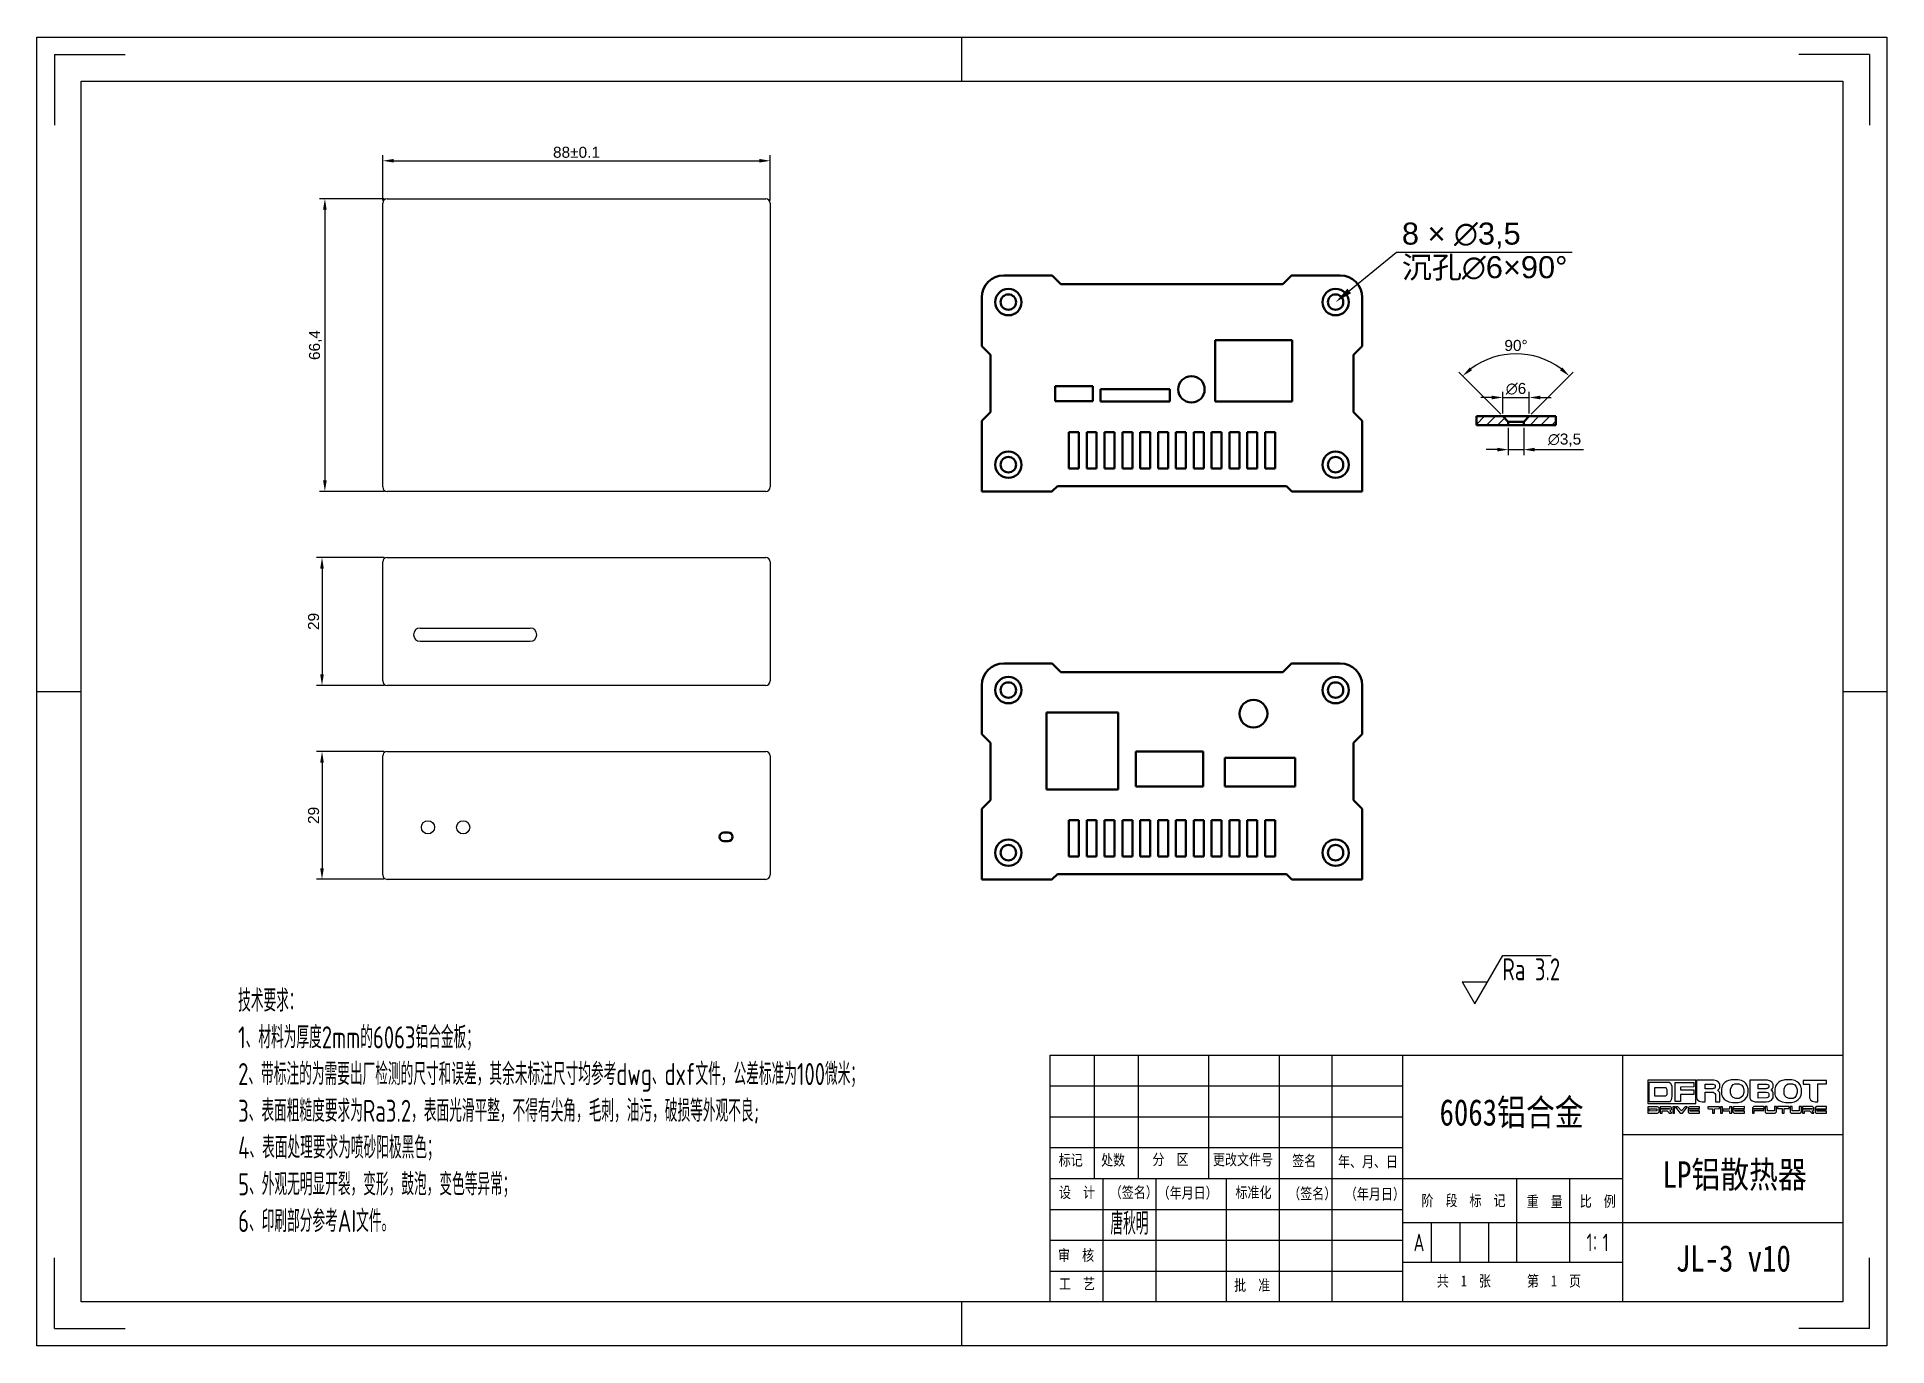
# Model space of a CAD drawing. Header units: millimetres. Extents: x 3075 to 3495, y 1278 to 1575.
import ezdxf
from ezdxf import colors
from ezdxf.entities.mleader import LeaderData, LeaderLine
from ezdxf.math import Vec2, Vec3

# ---------------------------------------------------------------- set-up
doc = ezdxf.new("R2010")
doc.units = ezdxf.units.MM
doc.layers.add('可见', color=7, linetype='Continuous', lineweight=50)
doc.layers.add('图框', color=7, linetype='Continuous')
doc.layers.add('标注、技术要求', color=1, linetype='Continuous')
doc.styles.get("Standard").update_dxf_attribs({"font": 'arial.ttf'})
doc.styles.add('陈杰（2）', font='gbenor.shx', dxfattribs={"width": 0.8, "bigfont": 'gbcbig.shx'})
doc.dimstyles.new('ISO-25', dxfattribs={"dimtxt": 2.5, "dimasz": 2.5, "dimexe": 1.25, "dimexo": 0.625, "dimtad": 1, "dimtxsty": 'Standard', "dimcen": 2.5, "dimadec": 0, "dimazin": 0, "dimtfac": 1, "dimtmove": 0, "dimatfit": 3, "dimfxl": 1, "dimarcsym": 0})
doc.dimstyles.new('ISO-25-1', dxfattribs={"dimtxt": 2.5, "dimasz": 2.5, "dimexe": 1.25, "dimexo": 0.625, "dimtad": 1, "dimtxsty": 'Standard', "dimcen": 2.5, "dimadec": 0, "dimazin": 0, "dimtfac": 1, "dimtmove": 0, "dimatfit": 3, "dimfxl": 1, "dimarcsym": 0})

msp = doc.modelspace()

# ---------------------------------------------------------------- texts
at = {"layer": '图框', "attachment_point": 1, "style": '陈杰（2）'}
for s, insert, char_height, width in [('{\\fSimSun|b0|i0|c134|p2;6063铝合金}', (3393.715, 1333.759), 6, 93.01929), ('{\\fSimSun|b0|i0|c134|p2;标记}', (3307.256, 1321.188), 2.5, 93.01929), ('{\\fSimSun|b0|i0|c134|p2;处数}', (3316.877, 1321.203), 2.5, 93.01929), ('{\\fSimSun|b0|i0|c134|p2;分\u3000区}', (3328.538, 1321.327), 2.5, 93.01929), ('{\\fSimSun|b0|i0|c134|p2;更改文件号}', (3342.273, 1321.273), 2.5, 93.01929), ('{\\fSimSun|b0|i0|c134|p2;签名}', (3360.257, 1321.014), 2.5, 93.01929), ('{\\fSimSun|b0|i0|c134|p2;年、月、日}', (3370.652, 1320.821), 2.5, 93.01929), ('{\\fSimSun|b0|i0|c134|p2;LP铝散热器}', (3444.364, 1319.633), 6, 93.01929), ('{\\fSimSun|b0|i0|c134|p2;设\u3000计}', (3307.315, 1313.848), 2.5, 93.01929), ('{\\fSimSun|b0|i0|c134|p2;（签名）}', (3318.857, 1313.848), 2.5, 93.01929), ('{\\fSimSun|b0|i0|c134|p2;\u3000（年月日）}', (3326.983, 1313.734), 2.5, 93.01929), ('{\\fSimSun|b0|i0|c134|p2;标准化}', (3347.389, 1313.833), 2.5, 93.01929), ('{\\fSimSun|b0|i0|c134|p2;（签名）}', (3359.356, 1313.585), 2.5, 93.01929), ('{\\fSimSun|b0|i0|c134|p2;（年月日）}', (3372.224, 1313.485), 2.5, 93.01929), ('{\\fSimSun|b0|i0|c134|p2;阶\u3000段\u3000标\u3000记}', (3389.605, 1312), 2.5, 93.01929), ('{\\fSimSun|b0|i0|c134|p2;重\u3000量}', (3413.488, 1311.772), 2.5, 93.01929), ('{\\fSimSun|b0|i0|c134|p2;比\u3000例}', (3425.54, 1311.841), 2.5, 93.01929), ('A', (3387.827, 1303.244), 4, 8.1039), ('1：1', (3427.086, 1303.244), 4, 8.1039), ('{\\fSimSun|b0|i0|c134|p2;审\u3000核}', (3307.111, 1299.579), 2.5, 93.01929), ('{\\fSimSun|b0|i0|c134|p2;JL-3 v10}', (3447.349, 1300.62), 6, 93.01929), ('{\\fSimSun|b0|i0|c134|p2;共\u30001\u3000张\u3000\u3000\u3000第\u30001\u3000页}', (3393.098, 1293.75), 2.5, 93.01929), ('{\\fSimSun|b0|i0|c134|p2;工\u3000艺}', (3307.315, 1293.093), 2.5, 93.01929), ('{\\fSimSun|b0|i0|c134|p2;批\u3000准}', (3347.083, 1292.775), 2.5, 93.01929)]:
    msp.add_mtext(s, dxfattribs=dict(at, insert=insert, char_height=char_height, width=width))
at = {"layer": '图框', "insert": (3318.993, 1308.003), "char_height": 5, "attachment_point": 1, "style": '陈杰（2）'}
msp.add_mtext_dynamic_manual_height_columns('唐秋明', width=39.54898, gutter_width=99.965, heights=[0], dxfattribs=at)
at = {"layer": '标注、技术要求', "char_height": 5, "attachment_point": 1, "style": '陈杰（2）'}
for s, width, insert in [('{\\fArial|b0|i0|c0|p34;\\W1;8 × ∅3,5}', 146.90326, (3385.168, 1532.65)), ('{\\fSimSun|b0|i0|c134|p2;\\W1;沉孔\\fArial|b0|i0|c0|p34;∅6×90°}', 146.90326, (3385.168, 1525.024)), ('Ra 3.2', 39.54898, (3407.98, 1365.713)), ('技术要求：\\P1、材料为厚度2mm的6063铝合金板；\\P2、带标注的为需要出厂检测的尺寸和误差，其余未标注尺寸均参考dwg、dxf文件，公差标准为100微米；\\P3、表面粗糙度要求为Ra3.2，表面光滑平整，不得有尖角，毛刺，油污，破损等外观不良;\\P4、表面处理要求为喷砂阳极黑色；\\P5、外观无明显开裂，变形，鼓泡，变色等异常；\\P6、印刷部分参考AI文件。', 146.90326, (3120.967, 1358.613))]:
    msp.add_mtext_dynamic_manual_height_columns(s, width=width, gutter_width=99.965, heights=[0], dxfattribs=dict(at, insert=insert))

# ---------------------------------------------------------------- blocks, each defined once
blk = doc.blocks.new('*D1')
at = {"layer": 'Defpoints', "color": 0, "transparency": 16777216}
for p in [(3241.78, 1546.67), (3153.78, 1537.06), (3241.78, 1537.06)]:
    blk.add_point(p, dxfattribs=at)
at = {"layer": '标注、技术要求', "color": 0, "lineweight": -2, "transparency": 16777216}
for p, q in [((3153.78, 1537.68), (3153.78, 1547.92)), ((3156.28, 1546.67), (3239.28, 1546.67)), ((3241.78, 1537.68), (3241.78, 1547.92))]:
    blk.add_line(p, q, dxfattribs=at)
at = {"layer": '标注、技术要求', "color": 0, "transparency": 16777216}
for points in [[(3156.28, 1547.09), (3156.28, 1546.26), (3153.78, 1546.67)], [(3239.28, 1547.09), (3239.28, 1546.26), (3241.78, 1546.67)]]:
    blk.add_solid(points, dxfattribs=at)
at = {"layer": '标注、技术要求', "color": 0, "transparency": 16777216, "insert": (3197.78, 1548.58), "char_height": 2.5, "width": 3.5897, "attachment_point": 5}
blk.add_mtext('88±0.1', dxfattribs=at)
blk = doc.blocks.new('*D2')
at = {"layer": 'Defpoints', "color": 0, "transparency": 16777216}
for p in [(3154.78, 1538.06), (3140.66, 1471.66), (3154.78, 1471.66)]:
    blk.add_point(p, dxfattribs=at)
at = {"layer": '标注、技术要求', "color": 0, "lineweight": -2, "transparency": 16777216}
for p, q in [((3154.15, 1538.06), (3139.41, 1538.06)), ((3140.66, 1535.56), (3140.66, 1474.16)), ((3154.15, 1471.66), (3139.41, 1471.66))]:
    blk.add_line(p, q, dxfattribs=at)
at = {"layer": '标注、技术要求', "color": 0, "transparency": 16777216}
for points in [[(3140.24, 1535.56), (3141.07, 1535.56), (3140.66, 1538.06)], [(3140.24, 1474.16), (3141.07, 1474.16), (3140.66, 1471.66)]]:
    blk.add_solid(points, dxfattribs=at)
at = {"layer": '标注、技术要求', "color": 0, "transparency": 16777216, "insert": (3138.53, 1504.86), "char_height": 2.5, "attachment_point": 5, "rotation": 90}
blk.add_mtext('66,4', dxfattribs=at)
blk = doc.blocks.new('*D3')
at = {"layer": 'Defpoints', "color": 0, "transparency": 16777216}
for p in [(3154.78, 1456.64), (3140.01, 1427.64), (3154.78, 1427.64)]:
    blk.add_point(p, dxfattribs=at)
at = {"layer": '标注、技术要求', "color": 0, "lineweight": -2, "transparency": 16777216}
for p, q in [((3154.15, 1456.64), (3138.76, 1456.64)), ((3140.01, 1454.14), (3140.01, 1430.14)), ((3154.15, 1427.64), (3138.76, 1427.64))]:
    blk.add_line(p, q, dxfattribs=at)
at = {"layer": '标注、技术要求', "color": 0, "transparency": 16777216}
for points in [[(3139.59, 1454.14), (3140.42, 1454.14), (3140.01, 1456.64)], [(3139.59, 1430.14), (3140.42, 1430.14), (3140.01, 1427.64)]]:
    blk.add_solid(points, dxfattribs=at)
at = {"layer": '标注、技术要求', "color": 0, "transparency": 16777216, "insert": (3138.1, 1442.14), "char_height": 2.5, "attachment_point": 5, "rotation": 90}
blk.add_mtext('29', dxfattribs=at)
blk = doc.blocks.new('*D4')
at = {"layer": 'Defpoints', "color": 0, "transparency": 16777216}
for p in [(3154.78, 1412.63), (3140.01, 1383.63), (3154.78, 1383.63)]:
    blk.add_point(p, dxfattribs=at)
at = {"layer": '标注、技术要求', "color": 0, "lineweight": -2, "transparency": 16777216}
for p, q in [((3154.15, 1412.63), (3138.76, 1412.63)), ((3140.01, 1410.13), (3140.01, 1386.13)), ((3154.15, 1383.63), (3138.76, 1383.63))]:
    blk.add_line(p, q, dxfattribs=at)
at = {"layer": '标注、技术要求', "color": 0, "transparency": 16777216}
for points in [[(3139.59, 1410.13), (3140.42, 1410.13), (3140.01, 1412.63)], [(3139.59, 1386.13), (3140.42, 1386.13), (3140.01, 1383.63)]]:
    blk.add_solid(points, dxfattribs=at)
at = {"layer": '标注、技术要求', "color": 0, "transparency": 16777216, "insert": (3138.1, 1398.13), "char_height": 2.5, "attachment_point": 5, "rotation": 90}
blk.add_mtext('29', dxfattribs=at)
blk = doc.blocks.new('*D6')
at = {"layer": 'Defpoints', "color": 0, "transparency": 16777216}
for p in [(3414.08, 1492.96), (3408.08, 1488.7), (3414.08, 1488.7)]:
    blk.add_point(p, dxfattribs=at)
at = {"layer": '标注、技术要求', "color": 0, "lineweight": -2, "transparency": 16777216}
for p, q in [((3405.58, 1492.96), (3403.08, 1492.96)), ((3408.08, 1489.32), (3408.08, 1494.21)), ((3408.08, 1492.96), (3414.08, 1492.96)), ((3414.08, 1489.32), (3414.08, 1494.21)), ((3416.58, 1492.96), (3419.08, 1492.96))]:
    blk.add_line(p, q, dxfattribs=at)
at = {"layer": '标注、技术要求', "color": 0, "transparency": 16777216}
for points in [[(3405.58, 1493.37), (3405.58, 1492.54), (3408.08, 1492.96)], [(3416.58, 1493.37), (3416.58, 1492.54), (3414.08, 1492.96)]]:
    blk.add_solid(points, dxfattribs=at)
at = {"layer": '标注、技术要求', "color": 0, "transparency": 16777216, "insert": (3411.08, 1494.93), "char_height": 2.5, "attachment_point": 5}
blk.add_mtext('∅6', dxfattribs=at)
blk = doc.blocks.new('*D7')
at = {"layer": 'Defpoints', "color": 0, "transparency": 16777216}
for p in [(3409.33, 1486.7), (3412.83, 1486.7), (3412.83, 1481.13)]:
    blk.add_point(p, dxfattribs=at)
at = {"layer": '标注、技术要求', "color": 0, "lineweight": -2, "transparency": 16777216}
for p, q in [((3409.33, 1486.07), (3409.33, 1479.88)), ((3412.83, 1486.07), (3412.83, 1479.88)), ((3406.83, 1481.13), (3404.33, 1481.13)), ((3409.33, 1481.13), (3412.83, 1481.13)), ((3415.33, 1481.13), (3426.37, 1481.13))]:
    blk.add_line(p, q, dxfattribs=at)
at = {"layer": '标注、技术要求', "color": 0, "transparency": 16777216}
for points in [[(3406.83, 1481.55), (3406.83, 1480.71), (3409.33, 1481.13)], [(3415.33, 1481.55), (3415.33, 1480.71), (3412.83, 1481.13)]]:
    blk.add_solid(points, dxfattribs=at)
at = {"layer": '标注、技术要求', "color": 0, "transparency": 16777216, "insert": (3422.1, 1483.3), "char_height": 2.5, "attachment_point": 5}
blk.add_mtext('∅3,5', dxfattribs=at)
blk = doc.blocks.new('*D8')
at = {"layer": 'Defpoints', "color": 0, "transparency": 16777216}
for p in [(3415.52, 1502.26), (3408.08, 1488.7), (3409.33, 1487.45), (3412.83, 1487.45), (3414.08, 1488.7)]:
    blk.add_point(p, dxfattribs=at)
at = {"layer": '标注、技术要求', "color": 0, "lineweight": -2, "transparency": 16777216}
for p, q in [((3407.64, 1489.14), (3398.07, 1498.71)), ((3414.52, 1489.14), (3424.09, 1498.71))]:
    blk.add_line(p, q, dxfattribs=at)
blk.add_arc((3411.08, 1485.7), 17.15, 53.3577, 126.6423, dxfattribs=at)
at = {"layer": '标注、技术要求', "color": 0, "transparency": 16777216}
for points in [[(3401.11, 1499.14), (3400.57, 1499.77), (3398.95, 1497.82)], [(3421.59, 1499.77), (3421.04, 1499.14), (3423.21, 1497.82)]]:
    blk.add_solid(points, dxfattribs=at)
at = {"layer": '标注、技术要求', "color": 0, "transparency": 16777216, "insert": (3411.08, 1504.75), "char_height": 2.5, "attachment_point": 5}
blk.add_mtext('90°', dxfattribs=at)

# ---------------------------------------------------------------- dimensions: what is measured, and where the dimension line sits
at = {"layer": '标注、技术要求'}
dim = msp.add_linear_dim(base=(3241.777, 1546.675), p1=(3153.777, 1537.058), p2=(3241.777, 1537.058), angle=180, text='<>±0.1', dimstyle='ISO-25', dxfattribs=at)
dim.commit()
dim.dimension.update_dxf_attribs({"geometry": '*D1', "text_midpoint": (3197.777, 1548.576)})
for base, p1, p2, picture, middle in [((3140.656, 1471.658), (3154.777, 1538.058), (3154.777, 1471.658), '*D2', (3138.529, 1504.858)), ((3140.006, 1427.642), (3154.777, 1456.642), (3154.777, 1427.642), '*D3', (3138.105, 1442.142)), ((3140.006, 1383.627), (3154.777, 1412.627), (3154.777, 1383.627), '*D4', (3138.105, 1398.127))]:
    dim = msp.add_linear_dim(base=base, p1=p1, p2=p2, angle=90, dimstyle='ISO-25', dxfattribs=at)
    dim.commit()
    dim.dimension.update_dxf_attribs({"geometry": picture, "text_midpoint": middle})
dim = msp.add_angular_dim_2l(base=(3415.519, 1502.265), line1=((3414.08, 1488.695), (3412.83, 1487.445)), line2=((3408.08, 1488.695), (3409.33, 1487.445)), dimstyle='ISO-25-1', dxfattribs=at)
dim.commit()
dim.dimension.update_dxf_attribs({"geometry": '*D8', "text_midpoint": (3411.08, 1502.849), "dimtype": 162})
for base, p1, p2, picture, middle in [((3414.08, 1492.955), (3408.08, 1488.695), (3414.08, 1488.695), '*D6', (3411.08, 1492.955)), ((3412.83, 1481.131), (3409.33, 1486.695), (3412.83, 1486.695), '*D7', (3422.1, 1481.131))]:
    dim = msp.add_linear_dim(base=base, p1=p1, p2=p2, text='∅<>', dimstyle='ISO-25-1', dxfattribs=at)
    dim.commit()
    dim.dimension.update_dxf_attribs({"geometry": picture, "text_midpoint": middle, "dimtype": 160})

# ---------------------------------------------------------------- hatches: boundary and pattern name
at = {"layer": '标注、技术要求'}
h = msp.add_hatch(dxfattribs=at)
h.set_pattern_fill('ANSI31', color=256, scale=0.55)
h.set_pattern_definition([(45, (-14.6144, -18.3949), (-1.2347852, 1.2347852), [])])
h.paths.add_polyline_path([(3402.08, 1488.695), (3402.08, 1486.695), (3409.33, 1486.695), (3409.33, 1487.445), (3408.08, 1488.695)])
h.paths.add_polyline_path([(3420.08, 1486.695), (3420.08, 1488.695), (3414.08, 1488.695), (3412.83, 1487.445), (3412.83, 1486.695)])

# ---------------------------------------------------------------- linework, layer by layer
for p, q in [((3154.777, 1538.058), (3240.777, 1538.058)), ((3153.777, 1472.658), (3153.777, 1537.058)), ((3241.777, 1537.058), (3241.777, 1472.658)), ((3240.777, 1471.658), (3154.777, 1471.658)), ((3153.777, 1428.642), (3153.777, 1455.642)), ((3154.777, 1456.642), (3240.777, 1456.642)), ((3241.777, 1455.642), (3241.777, 1428.642)), ((3162.277, 1440.642), (3187.277, 1440.642)), ((3162.277, 1437.642), (3187.277, 1437.642)), ((3240.777, 1427.642), (3154.777, 1427.642)), ((3153.777, 1384.627), (3153.777, 1411.627)), ((3154.777, 1412.627), (3240.777, 1412.627)), ((3241.777, 1411.627), (3241.777, 1384.627)), ((3240.777, 1383.627), (3154.777, 1383.627))]:
    msp.add_line(p, q)
for centre in [(3164.065, 1395.437), (3172.065, 1395.437)]:
    msp.add_circle(centre, 1.5)
for centre, radius, start, end in [((3154.777, 1537.058), 1, 90, 180), ((3240.777, 1537.058), 1, 0, 90), ((3154.777, 1472.658), 1, 180, 270), ((3240.777, 1472.658), 1, 270, 0), ((3154.777, 1455.642), 1, 90, 180), ((3240.777, 1455.642), 1, 0, 90), ((3162.277, 1439.142), 1.5, 90, 270), ((3187.277, 1439.142), 1.5, 270, 90), ((3154.777, 1428.642), 1, 180, 270), ((3240.777, 1428.642), 1, 270, 0), ((3154.777, 1411.627), 1, 90, 180), ((3240.777, 1411.627), 1, 0, 90), ((3154.777, 1384.627), 1, 180, 270), ((3240.777, 1384.627), 1, 270, 0)]:
    msp.add_arc(centre, radius, start, end)
at = {"layer": '可见', "extrusion": (2.22465e-16, 1, 0)}
for p, q in [((3305.732, 1520.658), (3294.774, 1520.658)), ((3307.774, 1518.658), (3305.803, 1520.628)), ((3360.144, 1520.628), (3358.174, 1518.658)), ((3371.174, 1520.658), (3360.215, 1520.658)), ((3332.974, 1518.658), (3307.774, 1518.658)), ((3358.174, 1518.658), (3332.974, 1518.658)), ((3289.774, 1515.658), (3289.774, 1504.699)), ((3376.174, 1504.699), (3376.174, 1515.658)), ((3289.803, 1504.628), (3291.774, 1502.658)), ((3342.774, 1505.958), (3360.224, 1505.958)), ((3342.774, 1492.058), (3342.774, 1505.958)), ((3360.224, 1505.958), (3360.224, 1492.058)), ((3374.174, 1502.658), (3376.144, 1504.628)), ((3291.774, 1502.658), (3291.774, 1489.658)), ((3374.174, 1489.658), (3374.174, 1502.658)), ((3306.474, 1495.558), (3314.974, 1495.558)), ((3306.474, 1492.108), (3306.474, 1495.558)), ((3314.974, 1495.558), (3314.974, 1492.108)), ((3314.974, 1492.108), (3306.474, 1492.108)), ((3316.724, 1492.058), (3316.724, 1494.858)), ((3316.724, 1494.858), (3332.474, 1494.858)), ((3332.474, 1492.058), (3316.724, 1492.058)), ((3332.474, 1494.858), (3332.474, 1492.058)), ((3360.224, 1492.058), (3342.774, 1492.058)), ((3289.774, 1487.616), (3289.774, 1471.658)), ((3291.774, 1489.658), (3289.803, 1487.687)), ((3376.144, 1487.687), (3374.174, 1489.658)), ((3376.174, 1471.658), (3376.174, 1487.616)), ((3309.574, 1476.858), (3309.574, 1485.058)), ((3309.574, 1485.058), (3311.824, 1485.058)), ((3311.824, 1485.058), (3311.824, 1476.858)), ((3313.624, 1476.858), (3313.624, 1485.058)), ((3313.624, 1485.058), (3315.874, 1485.058)), ((3315.874, 1485.058), (3315.874, 1476.858)), ((3317.674, 1476.858), (3317.674, 1485.058)), ((3317.674, 1485.058), (3319.924, 1485.058)), ((3319.924, 1485.058), (3319.924, 1476.858)), ((3321.724, 1476.858), (3321.724, 1485.058)), ((3321.724, 1485.058), (3323.974, 1485.058)), ((3323.974, 1485.058), (3323.974, 1476.858)), ((3325.774, 1476.858), (3325.774, 1485.058)), ((3325.774, 1485.058), (3328.024, 1485.058)), ((3328.024, 1485.058), (3328.024, 1476.858)), ((3329.824, 1476.858), (3329.824, 1485.058)), ((3329.824, 1485.058), (3332.074, 1485.058)), ((3332.074, 1485.058), (3332.074, 1476.858)), ((3333.874, 1476.858), (3333.874, 1485.058)), ((3333.874, 1485.058), (3336.124, 1485.058)), ((3336.124, 1485.058), (3336.124, 1476.858)), ((3337.924, 1476.858), (3337.924, 1485.058)), ((3337.924, 1485.058), (3340.174, 1485.058)), ((3340.174, 1485.058), (3340.174, 1476.858)), ((3341.974, 1476.858), (3341.974, 1485.058)), ((3341.974, 1485.058), (3344.224, 1485.058)), ((3344.224, 1485.058), (3344.224, 1476.858)), ((3346.024, 1476.858), (3346.024, 1485.058)), ((3346.024, 1485.058), (3348.274, 1485.058)), ((3348.274, 1485.058), (3348.274, 1476.858)), ((3350.074, 1476.858), (3350.074, 1485.058)), ((3350.074, 1485.058), (3352.324, 1485.058)), ((3352.324, 1485.058), (3352.324, 1476.858)), ((3354.124, 1476.858), (3354.124, 1485.058)), ((3354.124, 1485.058), (3356.374, 1485.058)), ((3356.374, 1485.058), (3356.374, 1476.858)), ((3311.824, 1476.858), (3309.574, 1476.858)), ((3315.874, 1476.858), (3313.624, 1476.858)), ((3319.924, 1476.858), (3317.674, 1476.858)), ((3323.974, 1476.858), (3321.724, 1476.858)), ((3328.024, 1476.858), (3325.774, 1476.858)), ((3332.074, 1476.858), (3329.824, 1476.858)), ((3336.124, 1476.858), (3333.874, 1476.858)), ((3340.174, 1476.858), (3337.924, 1476.858)), ((3344.224, 1476.858), (3341.974, 1476.858)), ((3348.274, 1476.858), (3346.024, 1476.858)), ((3352.324, 1476.858), (3350.074, 1476.858)), ((3356.374, 1476.858), (3354.124, 1476.858)), ((3289.774, 1471.658), (3305.732, 1471.658)), ((3305.803, 1471.687), (3306.974, 1472.858)), ((3358.974, 1472.858), (3306.974, 1472.858)), ((3358.974, 1472.858), (3360.144, 1471.687)), ((3360.215, 1471.658), (3376.174, 1471.658)), ((3305.732, 1432.627), (3294.774, 1432.627)), ((3307.774, 1430.627), (3305.803, 1432.598)), ((3360.144, 1432.598), (3358.174, 1430.627)), ((3371.174, 1432.627), (3360.215, 1432.627)), ((3332.974, 1430.627), (3307.774, 1430.627)), ((3358.174, 1430.627), (3332.974, 1430.627)), ((3289.774, 1427.627), (3289.774, 1416.669)), ((3376.174, 1416.669), (3376.174, 1427.627)), ((3304.474, 1404.027), (3304.474, 1421.477)), ((3304.474, 1421.477), (3320.766, 1421.477)), ((3320.766, 1421.477), (3320.766, 1404.027)), ((3289.803, 1416.598), (3291.774, 1414.627)), ((3374.174, 1414.627), (3376.144, 1416.598)), ((3291.774, 1414.627), (3291.774, 1401.627)), ((3324.774, 1412.662), (3340.074, 1412.662)), ((3324.774, 1404.662), (3324.774, 1412.662)), ((3340.074, 1412.662), (3340.074, 1404.662)), ((3344.974, 1404.657), (3344.974, 1411.207)), ((3344.974, 1411.207), (3360.974, 1411.207)), ((3360.974, 1411.207), (3360.974, 1404.657)), ((3374.174, 1401.627), (3374.174, 1414.627)), ((3320.766, 1404.027), (3304.474, 1404.027)), ((3340.074, 1404.662), (3324.774, 1404.662)), ((3360.974, 1404.657), (3344.974, 1404.657)), ((3289.774, 1399.586), (3289.774, 1383.627)), ((3291.774, 1401.627), (3289.803, 1399.656)), ((3376.144, 1399.656), (3374.174, 1401.627)), ((3376.174, 1383.627), (3376.174, 1399.586)), ((3309.574, 1388.827), (3309.574, 1397.027)), ((3309.574, 1397.027), (3311.824, 1397.027)), ((3311.824, 1397.027), (3311.824, 1388.827)), ((3313.624, 1388.827), (3313.624, 1397.027)), ((3313.624, 1397.027), (3315.874, 1397.027)), ((3315.874, 1397.027), (3315.874, 1388.827)), ((3317.674, 1388.827), (3317.674, 1397.027)), ((3317.674, 1397.027), (3319.924, 1397.027)), ((3319.924, 1397.027), (3319.924, 1388.827)), ((3321.724, 1388.827), (3321.724, 1397.027)), ((3321.724, 1397.027), (3323.974, 1397.027)), ((3323.974, 1397.027), (3323.974, 1388.827)), ((3325.774, 1388.827), (3325.774, 1397.027)), ((3325.774, 1397.027), (3328.024, 1397.027)), ((3328.024, 1397.027), (3328.024, 1388.827)), ((3329.824, 1388.827), (3329.824, 1397.027)), ((3329.824, 1397.027), (3332.074, 1397.027)), ((3332.074, 1397.027), (3332.074, 1388.827)), ((3333.874, 1388.827), (3333.874, 1397.027)), ((3333.874, 1397.027), (3336.124, 1397.027)), ((3336.124, 1397.027), (3336.124, 1388.827)), ((3337.924, 1388.827), (3337.924, 1397.027)), ((3337.924, 1397.027), (3340.174, 1397.027)), ((3340.174, 1397.027), (3340.174, 1388.827)), ((3341.974, 1388.827), (3341.974, 1397.027)), ((3341.974, 1397.027), (3344.224, 1397.027)), ((3344.224, 1397.027), (3344.224, 1388.827)), ((3346.024, 1388.827), (3346.024, 1397.027)), ((3346.024, 1397.027), (3348.274, 1397.027)), ((3348.274, 1397.027), (3348.274, 1388.827)), ((3350.074, 1388.827), (3350.074, 1397.027)), ((3350.074, 1397.027), (3352.324, 1397.027)), ((3352.324, 1397.027), (3352.324, 1388.827)), ((3354.124, 1388.827), (3354.124, 1397.027)), ((3354.124, 1397.027), (3356.374, 1397.027)), ((3356.374, 1397.027), (3356.374, 1388.827)), ((3311.824, 1388.827), (3309.574, 1388.827)), ((3315.874, 1388.827), (3313.624, 1388.827)), ((3319.924, 1388.827), (3317.674, 1388.827)), ((3323.974, 1388.827), (3321.724, 1388.827)), ((3328.024, 1388.827), (3325.774, 1388.827)), ((3332.074, 1388.827), (3329.824, 1388.827)), ((3336.124, 1388.827), (3333.874, 1388.827)), ((3340.174, 1388.827), (3337.924, 1388.827)), ((3344.224, 1388.827), (3341.974, 1388.827)), ((3348.274, 1388.827), (3346.024, 1388.827)), ((3352.324, 1388.827), (3350.074, 1388.827)), ((3356.374, 1388.827), (3354.124, 1388.827)), ((3289.774, 1383.627), (3305.732, 1383.627)), ((3305.803, 1383.656), (3306.974, 1384.827)), ((3306.974, 1384.827), (3358.974, 1384.827)), ((3358.974, 1384.827), (3360.144, 1383.656)), ((3360.215, 1383.627), (3376.174, 1383.627))]:
    msp.add_line(p, q, dxfattribs=at)
at = {"layer": '可见'}
for p, q in [((3402.08, 1488.695), (3402.08, 1486.695)), ((3402.08, 1488.695), (3408.08, 1488.695)), ((3408.08, 1488.695), (3409.33, 1487.445)), ((3408.08, 1488.695), (3414.08, 1488.695)), ((3409.33, 1486.695), (3409.33, 1487.445)), ((3409.33, 1487.445), (3412.83, 1487.445)), ((3414.08, 1488.695), (3412.83, 1487.445)), ((3412.83, 1486.695), (3412.83, 1487.445)), ((3420.08, 1488.695), (3414.08, 1488.695)), ((3420.08, 1488.695), (3420.08, 1486.695)), ((3402.08, 1486.695), (3409.33, 1486.695)), ((3409.33, 1486.695), (3412.83, 1486.695)), ((3412.83, 1486.695), (3420.08, 1486.695)), ((3232.227, 1394.277), (3231.227, 1394.277)), ((3232.227, 1392.277), (3231.227, 1392.277))]:
    msp.add_line(p, q, dxfattribs=at)
at = {"layer": '可见', "extrusion": (1e-16, 1e-16, -1)}
for centre, radius in [((-3295.824, 1514.608), 3), ((-3295.824, 1514.608, 1.25), 1.75), ((-3370.124, 1514.608), 3), ((-3370.124, 1514.608, 1.25), 1.75), ((-3337.389, 1494.808), 3), ((-3295.824, 1477.708), 3), ((-3295.824, 1477.708, 1.25), 1.75), ((-3370.124, 1477.708), 3), ((-3370.124, 1477.708, 1.25), 1.75)]:
    msp.add_circle(centre, radius, dxfattribs=at)
at = {"layer": '可见', "extrusion": (1e-16, -1.22465e-32, -1)}
for centre, radius in [((-3295.824, 1426.577), 3), ((-3295.824, 1426.577, 1.25), 1.75), ((-3370.124, 1426.577), 3), ((-3370.124, 1426.577, 1.25), 1.75), ((-3351.474, 1421.207), 3.15), ((-3295.824, 1389.677), 3), ((-3295.824, 1389.677, 1.25), 1.75), ((-3370.124, 1389.677), 3), ((-3370.124, 1389.677, 1.25), 1.75)]:
    msp.add_circle(centre, radius, dxfattribs=at)
at = {"layer": '可见'}
for centre, radius, start, end in [((3294.774, 1515.658), 5, 90, 180), ((3305.732, 1520.558), 0.1, 45, 90), ((3360.215, 1520.558), 0.1, 90, 135), ((3371.174, 1515.658), 5, 0, 90), ((3289.874, 1504.699), 0.1, 180, 225), ((3376.074, 1504.699), 0.1, 315, 0), ((3289.874, 1487.616), 0.1, 135, 180), ((3376.074, 1487.616), 0.1, 0, 45), ((3305.732, 1471.758), 0.1, 270, 315), ((3360.215, 1471.758), 0.1, 225, 270), ((3294.774, 1427.627), 5, 90, 180), ((3305.732, 1432.527), 0.1, 45, 90), ((3360.215, 1432.527), 0.1, 90, 135), ((3371.174, 1427.627), 5, 0, 90), ((3289.874, 1416.669), 0.1, 180, 225), ((3376.074, 1416.669), 0.1, 315, 0), ((3289.874, 1399.586), 0.1, 135, 180), ((3376.074, 1399.586), 0.1, 0, 45), ((3231.227, 1393.277), 1, 90, 270), ((3232.227, 1393.277), 1, 270, 90), ((3305.732, 1383.727), 0.1, 270, 315), ((3360.215, 1383.727), 0.1, 225, 270)]:
    msp.add_arc(centre, radius, start, end, dxfattribs=at)
at = {"layer": '图框'}
for p, q in [((3075.301, 1277.748), (3075.301, 1574.748)), ((3075.301, 1574.748), (3495.301, 1574.748)), ((3285.301, 1564.748), (3285.301, 1574.748)), ((3495.301, 1574.748), (3495.301, 1277.748)), ((3079.301, 1570.748), (3079.301, 1554.748)), ((3079.301, 1570.748), (3095.301, 1570.748)), ((3491.301, 1570.748), (3475.301, 1570.748)), ((3491.301, 1570.748), (3491.301, 1554.748)), ((3085.301, 1287.748), (3085.301, 1564.748)), ((3085.301, 1564.748), (3485.301, 1564.748)), ((3429.301, 1564.748), (3485.301, 1564.748)), ((3485.301, 1564.748), (3485.301, 1287.748)), ((3485.301, 1564.748), (3485.301, 1384.748)), ((3075.301, 1426.248), (3085.301, 1426.248)), ((3485.301, 1426.248), (3495.301, 1426.248)), ((3305.301, 1343.748), (3485.301, 1343.748)), ((3305.301, 1287.748), (3305.301, 1343.748)), ((3315.301, 1343.748), (3315.301, 1315.748)), ((3325.301, 1343.748), (3325.301, 1315.748)), ((3341.301, 1343.748), (3341.301, 1315.748)), ((3357.301, 1343.748), (3357.301, 1315.748)), ((3369.301, 1343.748), (3369.301, 1287.748)), ((3385.301, 1343.748), (3385.301, 1287.748)), ((3435.301, 1287.748), (3435.301, 1343.748)), ((3485.301, 1343.748), (3485.301, 1287.748)), ((3305.301, 1336.748), (3385.301, 1336.748)), ((3305.301, 1329.748), (3385.301, 1329.748)), ((3435.301, 1325.748), (3485.301, 1325.748)), ((3305.301, 1322.748), (3385.301, 1322.748)), ((3305.301, 1315.748), (3435.301, 1315.748)), ((3317.301, 1315.748), (3317.301, 1287.748)), ((3329.301, 1315.748), (3329.301, 1287.748)), ((3345.301, 1315.748), (3345.301, 1287.748)), ((3357.301, 1315.748), (3357.301, 1287.748)), ((3411.301, 1296.748), (3411.301, 1315.748)), ((3423.301, 1296.748), (3423.301, 1315.748)), ((3305.301, 1308.748), (3385.301, 1308.748)), ((3385.301, 1305.748), (3435.301, 1305.748)), ((3391.801, 1305.748), (3391.801, 1296.748)), ((3398.301, 1305.748), (3398.301, 1296.748)), ((3404.801, 1305.748), (3404.801, 1296.748)), ((3435.301, 1305.748), (3485.301, 1305.748)), ((3305.301, 1301.748), (3385.301, 1301.748)), ((3079.301, 1281.748), (3079.301, 1297.748)), ((3305.301, 1294.748), (3385.301, 1294.748)), ((3385.301, 1296.748), (3435.301, 1296.748)), ((3491.301, 1281.748), (3491.301, 1297.748)), ((3485.301, 1287.748), (3085.301, 1287.748)), ((3285.301, 1277.748), (3285.301, 1287.748)), ((3485.301, 1287.748), (3305.301, 1287.748)), ((3079.301, 1281.748), (3095.301, 1281.748)), ((3491.301, 1281.748), (3475.301, 1281.748)), ((3495.301, 1277.748), (3075.301, 1277.748))]:
    msp.add_line(p, q, dxfattribs=at)
at = {"layer": '图框', "color": 7}
for p, q in [((3440.967, 1338.032), (3440.967, 1332.766)), ((3451.906, 1338.032), (3440.967, 1338.032)), ((3447.234, 1333.239), (3447.234, 1337.55)), ((3447.234, 1337.55), (3451.442, 1337.55)), ((3451.442, 1336.511), (3448.42, 1336.502)), ((3448.42, 1336.502), (3448.42, 1335.872)), ((3448.42, 1335.872), (3451.442, 1335.872)), ((3451.442, 1337.55), (3451.442, 1336.511)), ((3451.442, 1335.872), (3451.442, 1334.815)), ((3451.906, 1332.766), (3451.906, 1338.032)), ((3440.967, 1332.766), (3451.906, 1332.766)), ((3446.651, 1332.046), (3446.651, 1331.597)), ((3447.103, 1332.046), (3446.651, 1332.046)), ((3446.651, 1331.597), (3447.103, 1331.597)), ((3446.651, 1331.455), (3446.651, 1330.582)), ((3447.054, 1331.455), (3446.651, 1331.455)), ((3447.054, 1330.582), (3447.054, 1331.455)), ((3447.103, 1331.597), (3447.103, 1332.046)), ((3448.411, 1333.239), (3447.234, 1333.239)), ((3447.322, 1332.046), (3447.322, 1331.934)), ((3447.784, 1332.046), (3447.322, 1332.046)), ((3447.322, 1331.934), (3448.368, 1330.582)), ((3448.625, 1331.086), (3447.784, 1332.046)), ((3451.442, 1334.815), (3448.411, 1334.815)), ((3448.411, 1334.815), (3448.411, 1333.239)), ((3449.463, 1332.046), (3448.625, 1331.086)), ((3448.89, 1330.582), (3449.929, 1331.938)), ((3449.929, 1332.046), (3449.463, 1332.046)), ((3449.929, 1331.938), (3449.929, 1332.046)), ((3457.469, 1332.046), (3457.469, 1330.582)), ((3457.928, 1332.046), (3457.469, 1332.046)), ((3457.928, 1330.582), (3457.928, 1332.046)), ((3459.555, 1331.51), (3458.053, 1331.503)), ((3458.053, 1331.503), (3458.053, 1331.086)), ((3460.069, 1332.046), (3459.555, 1332.046)), ((3459.555, 1332.046), (3459.555, 1331.51)), ((3460.069, 1330.582), (3460.069, 1332.046)), ((3464.745, 1331.448), (3464.745, 1330.599)), ((3467.303, 1331.448), (3464.745, 1331.448)), ((3467.303, 1331.183), (3467.303, 1331.448)), ((3470.466, 1332.059), (3470.466, 1331.597)), ((3473.063, 1332.059), (3470.466, 1332.059)), ((3470.466, 1331.597), (3471.52, 1331.597)), ((3471.52, 1331.597), (3471.52, 1330.582)), ((3471.982, 1330.582), (3471.982, 1331.597)), ((3471.982, 1331.597), (3473.063, 1331.597)), ((3473.063, 1331.597), (3473.063, 1332.059)), ((3446.651, 1330.582), (3447.054, 1330.582)), ((3448.368, 1330.582), (3448.89, 1330.582)), ((3457.469, 1330.582), (3457.928, 1330.582)), ((3458.053, 1331.086), (3459.555, 1331.086)), ((3459.555, 1331.086), (3459.555, 1330.582)), ((3459.555, 1330.582), (3460.069, 1330.582)), ((3464.745, 1330.599), (3465.155, 1330.599)), ((3465.155, 1331.18), (3467.303, 1331.183)), ((3465.155, 1330.599), (3465.155, 1331.18)), ((3471.52, 1330.582), (3471.982, 1330.582))]:
    msp.add_line(p, q, dxfattribs=at)
for points in [[(3441.287, 1333.165), (3441.287, 1333.165), (3441.287, 1337.642), (3441.287, 1337.642)], [(3441.287, 1337.642), (3441.287, 1337.642), (3445.834, 1337.642), (3445.834, 1337.642)], [(3445.157, 1336.289), (3445.157, 1336.289), (3442.525, 1336.289), (3442.525, 1336.289)], [(3442.525, 1336.289), (3442.525, 1336.289), (3442.525, 1334.49), (3442.525, 1334.49)], [(3445.361, 1335.881), (3445.361, 1335.881), (3445.408, 1336.205), (3445.157, 1336.289)], [(3445.361, 1334.843), (3445.361, 1334.843), (3445.361, 1335.881), (3445.361, 1335.881)], [(3445.834, 1337.642), (3446.349, 1337.434), (3446.438, 1336.599), (3446.438, 1336.599)], [(3446.438, 1336.599), (3446.438, 1336.599), (3446.437, 1334.416), (3446.437, 1334.416)], [(3456.022, 1338.032), (3456.022, 1338.032), (3452.036, 1338.032), (3452.036, 1338.032)], [(3452.036, 1338.032), (3452.036, 1338.032), (3452.036, 1334.018), (3452.036, 1334.018)], [(3454.001, 1336.131), (3454.001, 1336.131), (3454.001, 1337.179), (3454.001, 1337.179)], [(3454.001, 1337.179), (3454.001, 1337.179), (3455.836, 1337.179), (3455.836, 1337.179)], [(3455.762, 1336.131), (3455.762, 1336.131), (3454.001, 1336.131), (3454.001, 1336.131)], [(3456.328, 1336.446), (3456.226, 1336.159), (3455.762, 1336.131), (3455.762, 1336.131)], [(3455.836, 1337.179), (3456.216, 1337.151), (3456.328, 1336.891), (3456.328, 1336.891)], [(3457.329, 1337.132), (3457.329, 1337.132), (3456.967, 1338.022), (3456.022, 1338.032)], [(3456.328, 1336.891), (3456.328, 1336.891), (3456.328, 1336.446), (3456.328, 1336.446)], [(3456.856, 1335.77), (3456.856, 1335.77), (3457.217, 1335.927), (3457.329, 1336.419)], [(3457.329, 1335.149), (3457.329, 1335.149), (3457.329, 1335.362), (3456.856, 1335.77)], [(3457.329, 1336.419), (3457.329, 1336.419), (3457.329, 1337.132), (3457.329, 1337.132)], [(3460.026, 1338.143), (3460.026, 1338.143), (3457.848, 1337.92), (3457.718, 1336.066)], [(3457.718, 1336.066), (3457.718, 1336.066), (3457.718, 1335.075), (3457.718, 1335.075)], [(3459.794, 1335.983), (3459.998, 1337.123), (3460.86, 1337.253), (3460.86, 1337.253)], [(3459.794, 1335.149), (3459.794, 1335.149), (3459.794, 1335.983), (3459.794, 1335.983)], [(3461.537, 1338.143), (3461.537, 1338.143), (3460.026, 1338.143), (3460.026, 1338.143)], [(3460.86, 1337.253), (3460.86, 1337.253), (3461.695, 1337.253), (3461.695, 1337.253)], [(3463.772, 1336.011), (3463.772, 1336.011), (3463.799, 1337.8), (3461.537, 1338.143)], [(3461.695, 1337.253), (3462.752, 1336.928), (3462.761, 1335.927), (3462.761, 1335.927)], [(3462.761, 1335.927), (3462.761, 1335.927), (3462.761, 1335.269), (3462.761, 1335.269)], [(3463.771, 1335.399), (3463.771, 1335.399), (3463.772, 1336.011), (3463.772, 1336.011)], [(3468.184, 1338.032), (3468.184, 1338.032), (3464.161, 1338.032), (3464.161, 1338.032)], [(3464.161, 1338.032), (3464.161, 1338.032), (3464.161, 1334.11), (3464.161, 1334.11)], [(3466.089, 1337.169), (3466.089, 1337.169), (3467.98, 1337.169), (3467.98, 1337.169)], [(3466.089, 1336.122), (3466.089, 1336.122), (3466.089, 1337.169), (3466.089, 1337.169)], [(3467.859, 1336.122), (3467.859, 1336.122), (3466.089, 1336.122), (3466.089, 1336.122)], [(3468.453, 1336.548), (3468.406, 1336.15), (3467.859, 1336.122), (3467.859, 1336.122)], [(3467.98, 1337.169), (3468.388, 1337.105), (3468.453, 1336.826), (3468.453, 1336.826)], [(3469.444, 1337.142), (3469.444, 1337.142), (3469.277, 1337.855), (3468.184, 1338.032)], [(3468.453, 1336.826), (3468.453, 1336.826), (3468.453, 1336.548), (3468.453, 1336.548)], [(3468.944, 1335.835), (3468.944, 1335.835), (3469.352, 1335.955), (3469.444, 1336.446)], [(3469.444, 1335.223), (3469.444, 1335.223), (3469.37, 1335.612), (3468.944, 1335.835)], [(3469.444, 1336.446), (3469.444, 1336.446), (3469.444, 1337.142), (3469.444, 1337.142)], [(3472.225, 1338.143), (3472.225, 1338.143), (3469.973, 1337.902), (3469.834, 1336.103)], [(3469.834, 1336.103), (3469.834, 1336.103), (3469.834, 1335.112), (3469.834, 1335.112)], [(3471.947, 1336.057), (3472.068, 1337.049), (3472.995, 1337.253), (3472.995, 1337.253)], [(3471.947, 1335.075), (3471.947, 1335.075), (3471.947, 1336.057), (3471.947, 1336.057)], [(3473.709, 1338.143), (3473.709, 1338.143), (3472.225, 1338.143), (3472.225, 1338.143)], [(3472.995, 1337.253), (3472.995, 1337.253), (3473.848, 1337.253), (3473.848, 1337.253)], [(3475.896, 1336.066), (3475.896, 1336.066), (3475.739, 1337.818), (3473.709, 1338.143)], [(3473.848, 1337.253), (3474.663, 1337.142), (3474.886, 1335.946), (3474.886, 1335.946)], [(3474.886, 1335.946), (3474.886, 1335.946), (3474.886, 1335.288), (3474.886, 1335.288)], [(3475.896, 1335.288), (3475.896, 1335.288), (3475.896, 1336.066), (3475.896, 1336.066)], [(3476.267, 1338.013), (3476.267, 1338.013), (3476.267, 1337.179), (3476.267, 1337.179)], [(3481.514, 1338.013), (3481.514, 1338.013), (3476.267, 1338.013), (3476.267, 1338.013)], [(3476.267, 1337.179), (3476.267, 1337.179), (3477.713, 1337.179), (3477.713, 1337.179)], [(3477.713, 1337.179), (3477.713, 1337.179), (3477.713, 1334.055), (3477.713, 1334.055)], [(3479.632, 1333.137), (3479.632, 1333.137), (3479.632, 1337.197), (3479.632, 1337.197)], [(3479.632, 1337.197), (3479.632, 1337.197), (3481.574, 1337.197), (3481.574, 1337.197)], [(3481.574, 1337.969), (3481.574, 1337.969), (3481.562, 1338.001), (3481.514, 1338.013)], [(3481.574, 1337.197), (3481.574, 1337.197), (3481.574, 1337.969), (3481.574, 1337.969)], [(3443.213, 1332.046), (3443.213, 1332.046), (3440.967, 1332.046), (3440.967, 1332.046)], [(3440.967, 1332.046), (3440.967, 1332.046), (3440.967, 1331.587), (3440.967, 1331.587)], [(3440.967, 1331.587), (3440.967, 1331.587), (3443.022, 1331.552), (3443.022, 1331.552)], [(3440.967, 1331.448), (3440.967, 1331.448), (3440.967, 1330.582), (3440.967, 1330.582)], [(3441.336, 1331.444), (3441.336, 1331.444), (3440.967, 1331.448), (3440.967, 1331.448)], [(3446.07, 1333.165), (3446.07, 1333.165), (3441.287, 1333.165), (3441.287, 1333.165)], [(3441.336, 1331.044), (3441.336, 1331.044), (3441.336, 1331.444), (3441.336, 1331.444)], [(3442.525, 1334.49), (3442.525, 1334.49), (3445.074, 1334.49), (3445.074, 1334.49)], [(3443.022, 1331.552), (3443.022, 1331.552), (3443.074, 1331.472), (3443.074, 1331.42)], [(3443.074, 1331.42), (3443.074, 1331.42), (3443.074, 1331.128), (3443.074, 1331.128)], [(3443.575, 1331.761), (3443.575, 1331.761), (3443.502, 1331.959), (3443.213, 1332.046)], [(3443.575, 1330.881), (3443.575, 1330.881), (3443.575, 1331.761), (3443.575, 1331.761)], [(3446.046, 1332.046), (3446.046, 1332.046), (3443.783, 1332.046), (3443.783, 1332.046)], [(3443.783, 1332.046), (3443.783, 1332.046), (3443.783, 1331.635), (3443.783, 1331.635)], [(3443.783, 1331.635), (3443.783, 1331.635), (3445.942, 1331.639), (3445.942, 1331.639)], [(3443.783, 1331.455), (3443.783, 1331.455), (3443.783, 1330.582), (3443.783, 1330.582)], [(3445.942, 1331.448), (3445.942, 1331.448), (3443.783, 1331.455), (3443.783, 1331.455)], [(3445.074, 1334.49), (3445.074, 1334.49), (3445.315, 1334.546), (3445.361, 1334.843)], [(3445.942, 1331.639), (3445.942, 1331.639), (3445.942, 1331.448), (3445.942, 1331.448)], [(3446.394, 1331.761), (3446.394, 1331.761), (3446.31, 1331.986), (3446.046, 1332.046)], [(3446.437, 1334.416), (3446.469, 1333.888), (3446.07, 1333.165), (3446.07, 1333.165)], [(3446.394, 1331.389), (3446.394, 1331.389), (3446.394, 1331.761), (3446.394, 1331.761)], [(3450.475, 1332.046), (3450.475, 1332.046), (3450.197, 1331.927), (3450.138, 1331.795)], [(3450.138, 1331.795), (3450.138, 1331.795), (3450.138, 1331.597), (3450.138, 1331.597)], [(3450.138, 1331.597), (3450.138, 1331.597), (3452.745, 1331.597), (3452.745, 1331.597)], [(3450.138, 1331.455), (3450.138, 1331.455), (3450.138, 1330.836), (3450.138, 1330.836)], [(3452.693, 1331.455), (3452.693, 1331.455), (3450.138, 1331.455), (3450.138, 1331.455)], [(3452.745, 1332.046), (3452.745, 1332.046), (3450.475, 1332.046), (3450.475, 1332.046)], [(3452.036, 1334.018), (3452.036, 1334.018), (3452.193, 1333.202), (3453.361, 1333.137)], [(3452.693, 1331.183), (3452.693, 1331.183), (3452.693, 1331.455), (3452.693, 1331.455)], [(3452.745, 1331.597), (3452.745, 1331.597), (3452.745, 1332.046), (3452.745, 1332.046)], [(3453.361, 1333.137), (3453.361, 1333.137), (3454.001, 1333.137), (3454.001, 1333.137)], [(3454.001, 1333.137), (3454.001, 1333.137), (3454.001, 1335.325), (3454.001, 1335.325)], [(3454.001, 1335.325), (3454.001, 1335.325), (3455.79, 1335.325), (3455.79, 1335.325)], [(3454.598, 1332.046), (3454.598, 1332.046), (3454.598, 1331.597), (3454.598, 1331.597)], [(3457.25, 1332.046), (3457.25, 1332.046), (3454.598, 1332.046), (3454.598, 1332.046)], [(3454.598, 1331.597), (3454.598, 1331.597), (3455.62, 1331.555), (3455.651, 1331.548)], [(3455.651, 1331.548), (3455.651, 1331.548), (3455.651, 1330.634), (3455.651, 1330.634)], [(3455.79, 1335.325), (3455.79, 1335.325), (3456.3, 1335.214), (3456.365, 1334.778)], [(3456.158, 1331.59), (3456.158, 1331.59), (3457.25, 1331.594), (3457.25, 1331.594)], [(3456.158, 1330.582), (3456.158, 1330.582), (3456.158, 1331.59), (3456.158, 1331.59)], [(3456.365, 1334.778), (3456.365, 1334.778), (3456.365, 1333.137), (3456.365, 1333.137)], [(3456.365, 1333.137), (3456.365, 1333.137), (3457.329, 1333.137), (3457.329, 1333.137)], [(3457.25, 1331.594), (3457.25, 1331.594), (3457.25, 1332.046), (3457.25, 1332.046)], [(3457.329, 1333.137), (3457.329, 1333.137), (3457.329, 1335.149), (3457.329, 1335.149)], [(3457.718, 1335.075), (3457.718, 1335.075), (3457.727, 1333.258), (3460.202, 1332.98)], [(3460.99, 1333.869), (3459.98, 1333.934), (3459.794, 1335.149), (3459.794, 1335.149)], [(3460.202, 1332.98), (3460.202, 1332.98), (3461.417, 1332.98), (3461.417, 1332.98)], [(3460.66, 1332.046), (3460.66, 1332.046), (3460.497, 1332.032), (3460.319, 1331.837)], [(3460.319, 1331.837), (3460.319, 1331.837), (3460.319, 1331.594), (3460.319, 1331.594)], [(3460.319, 1331.594), (3460.319, 1331.594), (3462.933, 1331.594), (3462.933, 1331.594)], [(3460.319, 1331.448), (3460.319, 1331.448), (3460.319, 1330.798), (3460.319, 1330.798)], [(3462.878, 1331.448), (3462.878, 1331.448), (3460.319, 1331.448), (3460.319, 1331.448)], [(3462.933, 1332.059), (3462.933, 1332.059), (3460.66, 1332.046), (3460.66, 1332.046)], [(3461.602, 1333.869), (3461.602, 1333.869), (3460.99, 1333.869), (3460.99, 1333.869)], [(3461.417, 1332.98), (3461.417, 1332.98), (3463.808, 1333.211), (3463.771, 1335.399)], [(3462.761, 1335.269), (3462.668, 1334.018), (3461.602, 1333.869), (3461.602, 1333.869)], [(3462.878, 1331.183), (3462.878, 1331.183), (3462.878, 1331.448), (3462.878, 1331.448)], [(3462.933, 1331.594), (3462.933, 1331.594), (3462.933, 1332.059), (3462.933, 1332.059)], [(3464.161, 1334.11), (3464.161, 1334.11), (3464.188, 1333.267), (3465.393, 1333.137)], [(3465.092, 1332.059), (3465.092, 1332.059), (3464.884, 1331.976), (3464.745, 1331.799)], [(3464.745, 1331.799), (3464.745, 1331.799), (3464.745, 1331.594), (3464.745, 1331.594)], [(3464.745, 1331.594), (3464.745, 1331.594), (3467.338, 1331.594), (3467.338, 1331.594)], [(3467.348, 1332.059), (3467.348, 1332.059), (3465.092, 1332.059), (3465.092, 1332.059)], [(3465.393, 1333.137), (3465.393, 1333.137), (3467.618, 1333.137), (3467.618, 1333.137)], [(3466.089, 1333.99), (3466.089, 1333.99), (3466.089, 1335.325), (3466.089, 1335.325)], [(3466.089, 1335.325), (3466.089, 1335.325), (3467.887, 1335.325), (3467.887, 1335.325)], [(3468.035, 1334.064), (3468.035, 1334.064), (3466.089, 1333.99), (3466.089, 1333.99)], [(3467.338, 1331.594), (3467.338, 1331.594), (3467.373, 1331.59), (3467.397, 1331.635)], [(3467.397, 1332.004), (3467.397, 1332.004), (3467.404, 1332.056), (3467.348, 1332.059)], [(3467.397, 1331.635), (3467.397, 1331.635), (3467.397, 1332.004), (3467.397, 1332.004)], [(3467.605, 1332.059), (3467.605, 1332.059), (3467.605, 1330.836), (3467.605, 1330.836)], [(3468.061, 1332.059), (3468.061, 1332.059), (3467.605, 1332.059), (3467.605, 1332.059)], [(3467.618, 1333.137), (3467.618, 1333.137), (3469.24, 1333.1), (3469.444, 1334.083)], [(3467.887, 1335.325), (3468.462, 1335.297), (3468.453, 1334.889), (3468.453, 1334.889)], [(3468.453, 1334.389), (3468.406, 1334.129), (3468.035, 1334.064), (3468.035, 1334.064)], [(3468.12, 1332), (3468.12, 1332), (3468.103, 1332.042), (3468.061, 1332.059)], [(3468.141, 1331.138), (3468.141, 1331.138), (3468.12, 1332), (3468.12, 1332)], [(3468.453, 1334.889), (3468.453, 1334.889), (3468.453, 1334.389), (3468.453, 1334.389)], [(3469.444, 1334.083), (3469.444, 1334.083), (3469.444, 1335.223), (3469.444, 1335.223)], [(3469.834, 1335.112), (3469.834, 1335.112), (3469.621, 1333.341), (3472.364, 1332.97)], [(3470.251, 1332.059), (3470.251, 1332.059), (3469.747, 1332.059), (3469.747, 1332.059)], [(3469.747, 1332.059), (3469.747, 1332.059), (3469.747, 1331.124), (3469.747, 1331.124)], [(3470.251, 1330.857), (3470.251, 1330.857), (3470.251, 1332.059), (3470.251, 1332.059)], [(3473.06, 1333.869), (3472.077, 1333.999), (3471.947, 1335.075), (3471.947, 1335.075)], [(3472.364, 1332.97), (3472.364, 1332.97), (3473.523, 1332.97), (3473.523, 1332.97)], [(3473.82, 1333.869), (3473.82, 1333.869), (3473.06, 1333.869), (3473.06, 1333.869)], [(3473.286, 1332.059), (3473.286, 1332.059), (3473.286, 1330.787), (3473.286, 1330.787)], [(3473.765, 1332.059), (3473.765, 1332.059), (3473.286, 1332.059), (3473.286, 1332.059)], [(3473.523, 1332.97), (3473.523, 1332.97), (3475.924, 1333.267), (3475.896, 1335.288)], [(3473.786, 1331.128), (3473.786, 1331.128), (3473.765, 1332.059), (3473.765, 1332.059)], [(3474.886, 1335.288), (3474.849, 1334.185), (3473.82, 1333.869), (3473.82, 1333.869)], [(3475.392, 1332.059), (3475.392, 1332.059), (3475.389, 1331.173), (3475.389, 1331.173)], [(3475.896, 1332.059), (3475.896, 1332.059), (3475.392, 1332.059), (3475.392, 1332.059)], [(3475.896, 1330.867), (3475.896, 1330.867), (3475.896, 1332.059), (3475.896, 1332.059)], [(3478.371, 1332.059), (3478.371, 1332.059), (3476.101, 1332.059), (3476.101, 1332.059)], [(3476.101, 1332.059), (3476.101, 1332.059), (3476.101, 1331.628), (3476.101, 1331.628)], [(3476.101, 1331.628), (3476.101, 1331.628), (3478.298, 1331.632), (3478.298, 1331.632)], [(3478.298, 1331.455), (3478.298, 1331.455), (3476.101, 1331.451), (3476.101, 1331.451)], [(3476.101, 1331.451), (3476.101, 1331.451), (3476.101, 1330.582), (3476.101, 1330.582)], [(3477.713, 1334.055), (3477.713, 1334.055), (3477.908, 1333.221), (3479.002, 1333.137)], [(3478.298, 1331.632), (3478.298, 1331.632), (3478.298, 1331.455), (3478.298, 1331.455)], [(3478.719, 1331.757), (3478.719, 1331.757), (3478.632, 1332.021), (3478.371, 1332.059)], [(3478.719, 1331.333), (3478.719, 1331.333), (3478.719, 1331.757), (3478.719, 1331.757)], [(3479.303, 1332.059), (3479.303, 1332.059), (3479.084, 1331.983), (3478.973, 1331.802)], [(3478.973, 1331.802), (3478.973, 1331.802), (3478.973, 1331.587), (3478.973, 1331.587)], [(3478.973, 1331.587), (3478.973, 1331.587), (3481.574, 1331.587), (3481.574, 1331.587)], [(3478.973, 1331.441), (3478.973, 1331.441), (3478.973, 1330.832), (3478.973, 1330.832)], [(3481.521, 1331.441), (3481.521, 1331.441), (3478.973, 1331.441), (3478.973, 1331.441)], [(3479.002, 1333.137), (3479.002, 1333.137), (3479.632, 1333.137), (3479.632, 1333.137)], [(3481.574, 1332.059), (3481.574, 1332.059), (3479.303, 1332.059), (3479.303, 1332.059)], [(3481.517, 1331.18), (3481.517, 1331.18), (3481.521, 1331.441), (3481.521, 1331.441)], [(3481.574, 1331.587), (3481.574, 1331.587), (3481.574, 1332.059), (3481.574, 1332.059)], [(3440.967, 1330.582), (3440.967, 1330.582), (3443.21, 1330.582), (3443.21, 1330.582)], [(3442.98, 1331.09), (3442.98, 1331.09), (3441.336, 1331.044), (3441.336, 1331.044)], [(3443.074, 1331.128), (3443.074, 1331.128), (3443.053, 1331.09), (3442.98, 1331.09)], [(3443.21, 1330.582), (3443.21, 1330.582), (3443.488, 1330.613), (3443.575, 1330.881)], [(3443.783, 1330.582), (3443.783, 1330.582), (3444.249, 1330.582), (3444.249, 1330.582)], [(3444.249, 1330.582), (3444.249, 1330.582), (3444.249, 1331.131), (3444.249, 1331.131)], [(3444.249, 1331.131), (3444.249, 1331.131), (3445.389, 1331.086), (3445.389, 1331.086)], [(3445.389, 1331.086), (3445.389, 1331.086), (3445.758, 1330.728), (3445.758, 1330.728)], [(3445.758, 1330.728), (3445.758, 1330.728), (3445.824, 1330.613), (3445.845, 1330.582)], [(3445.845, 1330.582), (3445.845, 1330.582), (3446.345, 1330.582), (3446.345, 1330.582)], [(3445.973, 1331.079), (3445.973, 1331.079), (3446.38, 1331.142), (3446.394, 1331.389)], [(3446.345, 1330.707), (3446.345, 1330.707), (3445.973, 1331.079), (3445.973, 1331.079)], [(3446.345, 1330.582), (3446.345, 1330.582), (3446.345, 1330.707), (3446.345, 1330.707)], [(3450.138, 1330.836), (3450.138, 1330.836), (3450.204, 1330.67), (3450.471, 1330.582)], [(3450.471, 1330.582), (3450.471, 1330.582), (3452.745, 1330.582), (3452.745, 1330.582)], [(3450.596, 1331.044), (3450.596, 1331.044), (3450.541, 1331.104), (3450.551, 1331.18)], [(3450.551, 1331.18), (3450.551, 1331.18), (3452.693, 1331.183), (3452.693, 1331.183)], [(3452.745, 1331.044), (3452.745, 1331.044), (3450.596, 1331.044), (3450.596, 1331.044)], [(3452.745, 1330.582), (3452.745, 1330.582), (3452.745, 1331.044), (3452.745, 1331.044)], [(3455.651, 1330.634), (3455.651, 1330.634), (3455.675, 1330.593), (3455.7, 1330.582)], [(3455.7, 1330.582), (3455.7, 1330.582), (3456.158, 1330.582), (3456.158, 1330.582)], [(3460.319, 1330.798), (3460.319, 1330.798), (3460.472, 1330.61), (3460.664, 1330.582)], [(3460.664, 1330.582), (3460.664, 1330.582), (3462.933, 1330.582), (3462.933, 1330.582)], [(3460.768, 1331.048), (3460.768, 1331.048), (3460.719, 1331.142), (3460.723, 1331.173)], [(3460.723, 1331.173), (3460.723, 1331.173), (3462.878, 1331.183), (3462.878, 1331.183)], [(3462.933, 1331.041), (3462.933, 1331.041), (3460.768, 1331.048), (3460.768, 1331.048)], [(3462.933, 1330.582), (3462.933, 1330.582), (3462.933, 1331.041), (3462.933, 1331.041)], [(3467.605, 1330.836), (3467.605, 1330.836), (3467.751, 1330.638), (3467.939, 1330.582)], [(3467.939, 1330.582), (3467.939, 1330.582), (3469.886, 1330.582), (3469.886, 1330.582)], [(3468.217, 1331.09), (3468.217, 1331.09), (3468.148, 1331.11), (3468.141, 1331.138)], [(3469.594, 1331.086), (3469.594, 1331.086), (3468.217, 1331.09), (3468.217, 1331.09)], [(3469.747, 1331.124), (3469.747, 1331.124), (3469.698, 1331.1), (3469.594, 1331.086)], [(3469.886, 1330.582), (3469.886, 1330.582), (3470.098, 1330.593), (3470.251, 1330.857)], [(3473.286, 1330.787), (3473.286, 1330.787), (3473.407, 1330.641), (3473.574, 1330.582)], [(3473.574, 1330.582), (3473.574, 1330.582), (3475.569, 1330.582), (3475.569, 1330.582)], [(3473.904, 1331.086), (3473.904, 1331.086), (3473.842, 1331.093), (3473.786, 1331.128)], [(3475.222, 1331.086), (3475.222, 1331.086), (3473.904, 1331.086), (3473.904, 1331.086)], [(3475.389, 1331.173), (3475.389, 1331.173), (3475.35, 1331.104), (3475.222, 1331.086)], [(3475.569, 1330.582), (3475.569, 1330.582), (3475.817, 1330.659), (3475.896, 1330.867)], [(3476.101, 1330.582), (3476.101, 1330.582), (3476.56, 1330.582), (3476.56, 1330.582)], [(3476.56, 1330.582), (3476.56, 1330.582), (3476.56, 1331.135), (3476.56, 1331.135)], [(3476.56, 1331.135), (3476.56, 1331.135), (3477.714, 1331.083), (3477.714, 1331.083)], [(3477.714, 1331.083), (3477.714, 1331.083), (3478.211, 1330.582), (3478.211, 1330.582)], [(3478.211, 1330.582), (3478.211, 1330.582), (3478.719, 1330.582), (3478.719, 1330.582)], [(3478.302, 1331.083), (3478.302, 1331.083), (3478.708, 1331.166), (3478.719, 1331.333)], [(3478.719, 1330.707), (3478.719, 1330.707), (3478.621, 1330.711), (3478.302, 1331.083)], [(3478.719, 1330.582), (3478.719, 1330.582), (3478.719, 1330.707), (3478.719, 1330.707)], [(3478.973, 1330.832), (3478.973, 1330.832), (3479.056, 1330.652), (3479.278, 1330.582)], [(3479.278, 1330.582), (3479.278, 1330.582), (3481.574, 1330.582), (3481.574, 1330.582)], [(3479.372, 1331.173), (3479.372, 1331.173), (3481.517, 1331.18), (3481.517, 1331.18)], [(3479.424, 1331.044), (3479.424, 1331.044), (3479.386, 1331.086), (3479.372, 1331.173)], [(3481.574, 1331.041), (3481.574, 1331.041), (3479.424, 1331.044), (3479.424, 1331.044)], [(3481.574, 1330.582), (3481.574, 1330.582), (3481.574, 1331.041), (3481.574, 1331.041)]]:
    msp.add_open_spline(points, degree=3, dxfattribs=at)
at = {"layer": '标注、技术要求'}
msp.add_line((3398.829, 1360.344), (3404.602, 1360.344), dxfattribs=at)
msp.add_lwpolyline([(3398.829, 1360.344), (3401.715, 1355.344), (3408.066, 1366.344), (3419.066, 1366.344)], dxfattribs=at)

msp.set_redraw_order([(e.dxf.handle, doc.entitydb.next_handle()) for e in msp.query("TEXT MTEXT ATTDEF DIMENSION ARC_DIMENSION")])  # texts and dimensions are drawn at this point

# ---------------------------------------------------------------- leaders
ml = msp.add_multileader_mtext('Standard', dxfattribs=at)
ml.set_content('', color=256)
ml.set_leader_properties()
ml.build(insert=Vec2(0, 0))
ctx = ml.context
ctx.base_point, ctx.plane_origin = Vec3(3423.848, 1525.925), Vec3(3370.124, 1514.608)
notes = []
notes.append((ctx, [(0, (1, 1, 0), (3383.974, 1525.925), (1, 0), 39.875, [(0, [(3370.124, 1514.608)], 0, [])])]))
ctx.mtext.insert, ctx.mtext.flow_direction = Vec3(3425.848, 1527.925), 5
for ctx, leaders in notes:
    for number, flags, end, landing, length, lines in leaders:
        leader = LeaderData()
        leader.index, (leader.has_last_leader_line, leader.has_dogleg_vector, leader.attachment_direction) = number, flags
        leader.last_leader_point, leader.dogleg_vector, leader.dogleg_length = Vec3(end), Vec3(landing), length
        for number, points, colour, breaks in lines:
            line = LeaderLine()
            line.index, line.vertices, line.color, line.breaks = number, Vec3.list(points), colors.encode_raw_color(colour), breaks
            leader.lines.append(line)
        ctx.leaders.append(leader)

doc.saveas('drawing.dxf')
